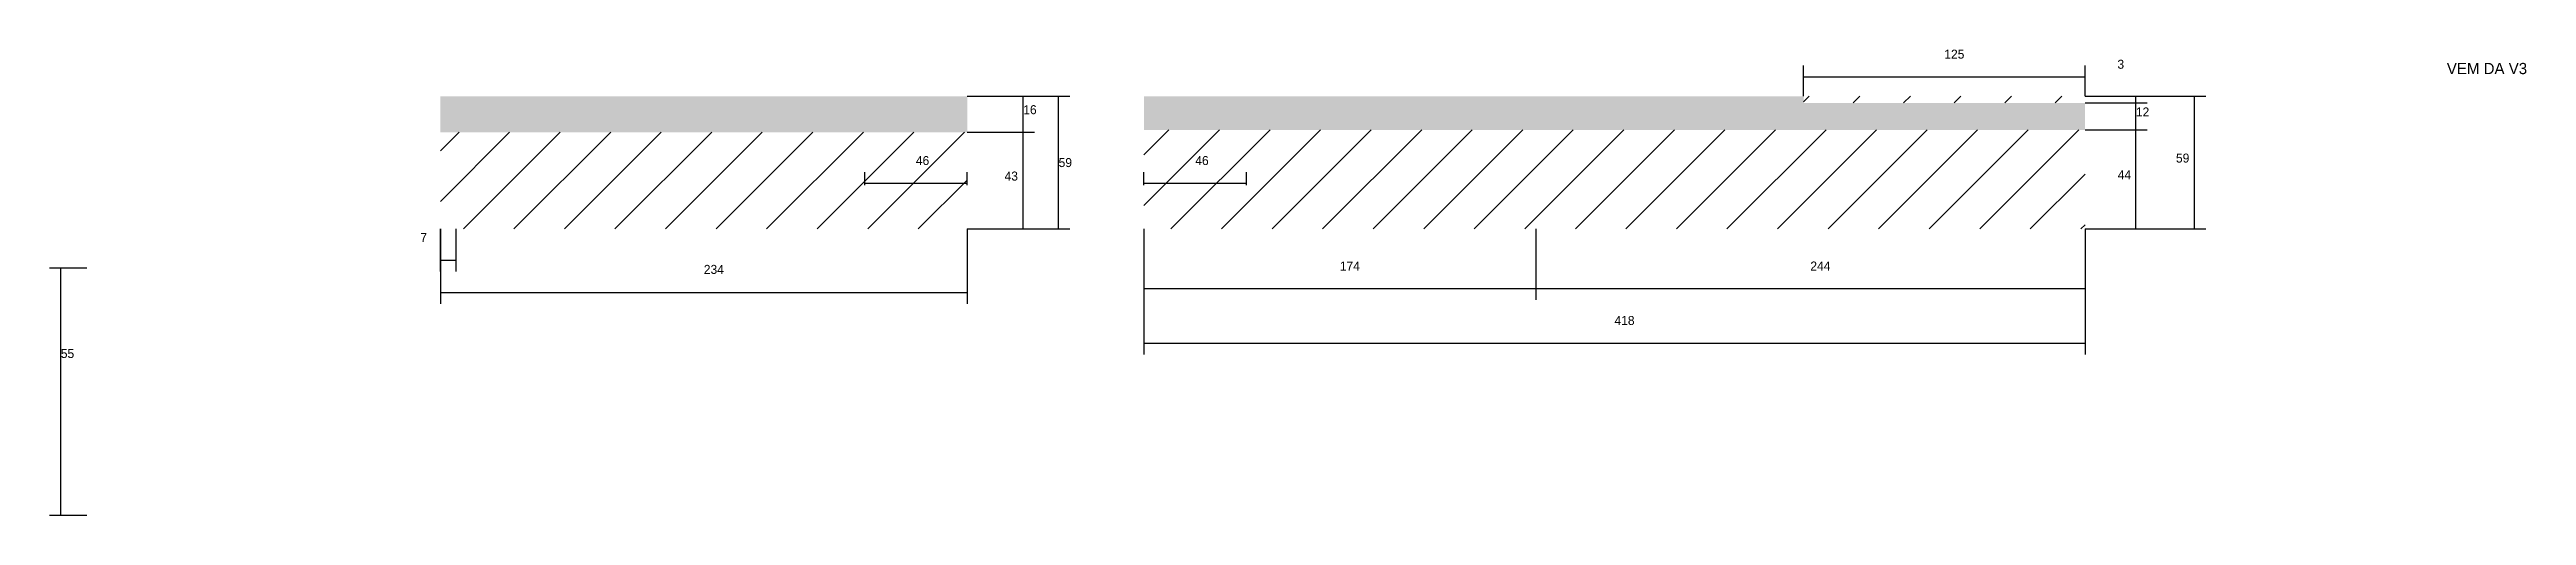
# Model space of a CAD drawing. Header units: metres. Extents: x 3906 to 8002, y 6939 to 8299.
# Drawn here: x 6883 to 7983, y 6939 to 7146 of the extents above; entities that cross this region are included whole.
import ezdxf

# ---------------------------------------------------------------- set-up
doc = ezdxf.new("R2010")
doc.units = ezdxf.units.M
for name, color, linetype in [('COTA', 2, 'Continuous'), ('REAPROVEITAMENTO', 3, 'Continuous'), ('TextoSecao', 7, 'Continuous')]:
    doc.layers.add(name, color=color, linetype=linetype)

msp = doc.modelspace()

# ---------------------------------------------------------------- texts
at = {"layer": 'COTA'}
for s, p in [('125', (7724.4, 7142.3)), ('3', (7801.3, 7137.8)), ('16', (7315.3, 7117.6)), ('12', (7809.5, 7116.6)), ('46', (7267.6, 7095)), ('59', (7331, 7094.1)), ('46', (7391.7, 7095)), ('59', (7827.3, 7096.1)), ('43', (7307, 7088.1)), ('44', (7801.4, 7088.6)), ('7', (7047.5, 7060.8)), ('244', (7664.9, 7048.1)), ('234', (7173.4, 7046.6)), ('174', (7455.9, 7048.1)), ('418', (7577.9, 7023.9)), ('55', (6887.8, 7009.2))]:
    msp.add_text(s, height=4, dxfattribs=at).set_placement(p)
at = {"layer": 'TextoSecao'}
msp.add_text('VEM DA V3', height=5, dxfattribs=at).set_placement((7947.6, 7135.4))

# ---------------------------------------------------------------- hatches: boundary and pattern name
at = {"layer": 'COTA'}
h = msp.add_hatch(dxfattribs=at)
h.set_pattern_fill('AR-CONC', scale=0.03)
h.paths.add_polyline_path([(7290.4, 7109.6), (7290.4, 7125.6), (7290.4, 7125.6), (7056.4, 7125.6), (7056.4, 7125.6), (7056.4, 7109.6), (7056.4, 7109.6), (7290.4, 7109.6)])
h = msp.add_hatch(dxfattribs=at)
h.set_pattern_fill('AR-CONC', scale=0.03)
h.paths.add_polyline_path([(7368.9, 7125.6), (7368.9, 7110.6), (7368.9, 7110.6), (7786.9, 7110.6), (7786.9, 7110.6), (7786.9, 7122.6), (7786.9, 7122.6), (7661.9, 7122.6), (7661.9, 7122.6), (7661.9, 7125.6), (7661.9, 7125.6), (7368.9, 7125.6)])
at = {"layer": 'REAPROVEITAMENTO'}
h = msp.add_hatch(dxfattribs=at)
h.set_pattern_fill('ANSI31', scale=5)
h.paths.add_polyline_path([(7661.9, 7122.6), (7661.9, 7125.6), (7661.9, 7125.6), (7786.9, 7125.6), (7786.9, 7125.6), (7786.9, 7122.6), (7786.9, 7122.6), (7661.9, 7122.6)])
h = msp.add_hatch(dxfattribs=at)
h.set_pattern_fill('ANSI31', scale=5)
h.paths.add_polyline_path([(7056.4, 7066.6), (7290.4, 7066.6), (7290.4, 7066.6), (7290.4, 7109.6), (7290.4, 7109.6), (7056.4, 7109.6), (7056.4, 7109.6), (7056.4, 7066.6)])
h = msp.add_hatch(dxfattribs=at)
h.set_pattern_fill('ANSI31', scale=5)
h.paths.add_polyline_path([(7368.9, 7110.6), (7368.9, 7066.6), (7368.9, 7066.6), (7786.9, 7066.6), (7786.9, 7066.6), (7786.9, 7110.6), (7786.9, 7110.6), (7368.9, 7110.6)])

# ---------------------------------------------------------------- linework, layer by layer
at = {"layer": 'COTA'}
for p, q in [((7661.9, 7125.6), (7661.9, 7139.2)), ((7661.9, 7134.2), (7786.9, 7134.2)), ((7786.9, 7125.6), (7786.9, 7139.2)), ((7290.4, 7125.6), (7320.3, 7125.6)), ((7290.4, 7125.6), (7336, 7125.6)), ((7315.3, 7109.6), (7315.3, 7125.6)), ((7331, 7066.6), (7331, 7125.6)), ((7786.9, 7125.6), (7814.5, 7125.6)), ((7786.9, 7125.6), (7840.5, 7125.6)), ((7786.9, 7122.6), (7814.5, 7122.6)), ((7786.9, 7122.6), (7814.5, 7122.6)), ((7809.5, 7122.6), (7809.5, 7125.6)), ((7809.5, 7110.6), (7809.5, 7122.6)), ((7835.5, 7066.6), (7835.5, 7125.6)), ((7290.4, 7109.6), (7320.3, 7109.6)), ((7290.4, 7109.6), (7320.3, 7109.6)), ((7315.3, 7066.6), (7315.3, 7109.6)), ((7786.9, 7110.6), (7814.5, 7110.6)), ((7786.9, 7110.6), (7814.5, 7110.6)), ((7809.5, 7066.6), (7809.5, 7110.6)), ((7244.9, 7086), (7244.9, 7091.9)), ((7244.9, 7086.9), (7290.4, 7086.9)), ((7290.4, 7086), (7290.4, 7091.9)), ((7368.9, 7086), (7368.9, 7091.9)), ((7368.9, 7086.9), (7414.4, 7086.9)), ((7414.4, 7086), (7414.4, 7091.9)), ((7056.3, 7066.6), (7056.3, 7047.7)), ((7056.4, 7066.6), (7056.4, 7033.3)), ((7063.3, 7066.6), (7063.3, 7047.7)), ((7290.4, 7066.6), (7290.4, 7033.3)), ((7290.4, 7066.6), (7320.3, 7066.6)), ((7290.4, 7066.6), (7336, 7066.6)), ((7368.9, 7066.6), (7368.9, 7035.1)), ((7368.9, 7066.6), (7368.9, 7010.8)), ((7542.9, 7066.6), (7542.9, 7035.1)), ((7542.9, 7066.6), (7542.9, 7035.1)), ((7786.9, 7066.6), (7786.9, 7035.1)), ((7786.9, 7066.6), (7786.9, 7010.8)), ((7786.9, 7066.6), (7814.5, 7066.6)), ((7786.9, 7066.6), (7840.5, 7066.6)), ((7056.3, 7052.7), (7063.3, 7052.7)), ((6899.3, 7049.2), (6882.8, 7049.2)), ((6887.8, 6939.2), (6887.8, 7049.2)), ((7056.4, 7038.3), (7290.4, 7038.3)), ((7368.9, 7040.1), (7542.9, 7040.1)), ((7542.9, 7040.1), (7786.9, 7040.1)), ((7368.9, 7015.8), (7786.9, 7015.8)), ((6899.3, 6939.2), (6882.8, 6939.2))]:
    msp.add_line(p, q, dxfattribs=at)

msp.set_redraw_order([(e.dxf.handle, doc.entitydb.next_handle()) for e in msp.query("TEXT MTEXT ATTDEF DIMENSION ARC_DIMENSION")])  # texts and dimensions are drawn at this point

doc.saveas('drawing.dxf')
